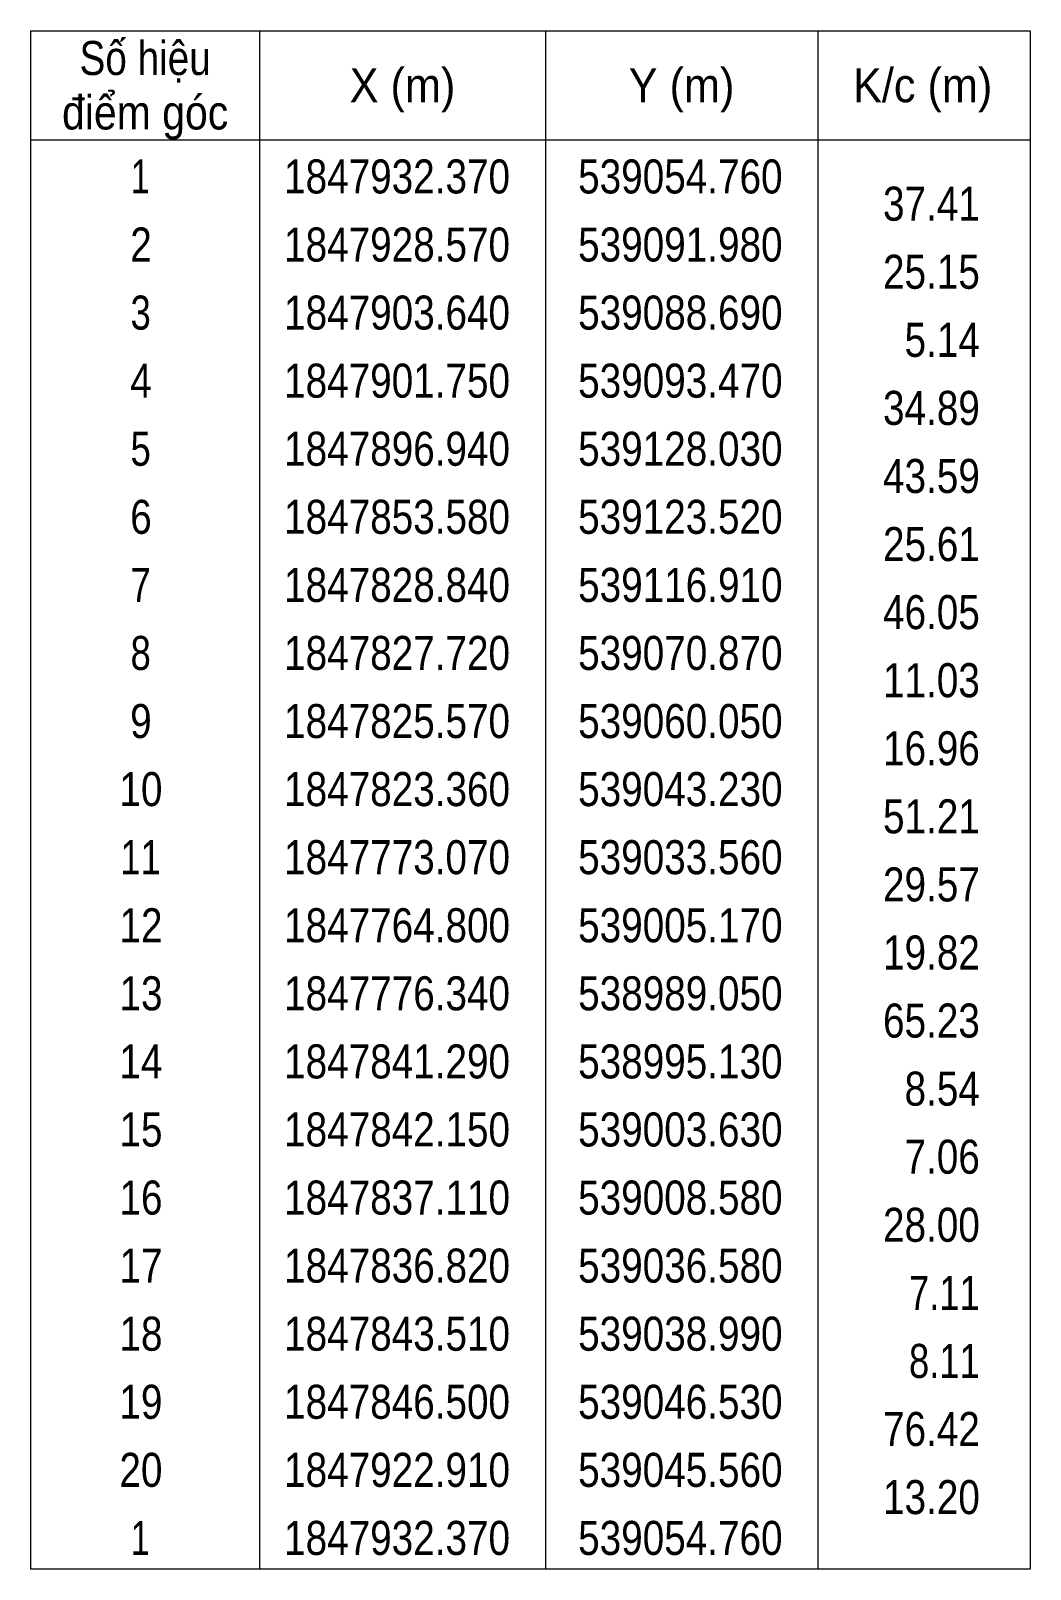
# Model space of a CAD drawing. Header units: metres. Extents: x 537263 to 539526, y 1847453 to 1847984.
# Drawn here: x 539452.4 to 539525.8, y 1847777.8 to 1847890.8 of the extents above; entities that cross this region are included whole.
import ezdxf
from ezdxf.enums import TextEntityAlignment as Align

# ---------------------------------------------------------------- set-up
doc = ezdxf.new("R2010")
doc.units = ezdxf.units.M
doc.header["$LTSCALE"] = 1.8
doc.layers.add('63', color=7, linetype='Continuous', lineweight=13)

msp = doc.modelspace()

# ---------------------------------------------------------------- texts
at = {"layer": '63'}
for s, width, p in [('Số hiệu', 0.85, (539460.76, 1847887.5)), ('X (m)', 0.95, (539479.66, 1847885.5)), ('Y (m)', 0.95, (539500.155, 1847885.5)), ('K/c (m)', 0.95, (539517.86, 1847885.5)), ('điểm góc', 0.9, (539460.76, 1847883.5)), (' 1', 0.75, (539460.055, 1847878.8)), ('1847932.370', 0.85, (539479.26, 1847878.8)), ('539054.760', 0.85, (539500.065, 1847878.8)), (' 2', 0.85, (539460.06, 1847873.8)), ('1847928.570', 0.85, (539479.26, 1847873.8)), ('539091.980', 0.85, (539500.065, 1847873.8)), (' 3', 0.8, (539460.06, 1847868.8)), ('1847903.640', 0.85, (539479.26, 1847868.8)), ('539088.690', 0.85, (539500.065, 1847868.8)), (' 4', 0.85, (539460.055, 1847863.8)), ('1847901.750', 0.85, (539479.26, 1847863.8)), ('539093.470', 0.85, (539500.065, 1847863.8)), (' 5', 0.8, (539460.06, 1847858.8)), ('1847896.940', 0.85, (539479.26, 1847858.8)), ('539128.030', 0.85, (539500.065, 1847858.8)), (' 6', 0.85, (539460.06, 1847853.8)), ('1847853.580', 0.85, (539479.26, 1847853.8)), ('539123.520', 0.85, (539500.065, 1847853.8)), (' 7', 0.8, (539460.06, 1847848.8)), ('1847828.840', 0.85, (539479.26, 1847848.8)), ('539116.910', 0.85, (539500.065, 1847848.8)), (' 8', 0.8, (539460.06, 1847843.8)), ('1847827.720', 0.85, (539479.26, 1847843.8)), ('539070.870', 0.85, (539500.065, 1847843.8)), (' 9', 0.85, (539460.055, 1847838.8)), ('1847825.570', 0.85, (539479.26, 1847838.8)), ('539060.050', 0.85, (539500.065, 1847838.8)), (' 10', 0.85, (539460.055, 1847833.8)), ('1847823.360', 0.85, (539479.26, 1847833.8)), ('539043.230', 0.85, (539500.065, 1847833.8)), (' 11', 0.8, (539460.055, 1847828.8)), ('1847773.070', 0.85, (539479.26, 1847828.8)), ('539033.560', 0.85, (539500.065, 1847828.8)), (' 12', 0.85, (539460.06, 1847823.8)), ('1847764.800', 0.85, (539479.26, 1847823.8)), ('539005.170', 0.85, (539500.065, 1847823.8)), (' 13', 0.85, (539460.06, 1847818.8)), ('1847776.340', 0.85, (539479.26, 1847818.8)), ('538989.050', 0.85, (539500.065, 1847818.8)), (' 14', 0.85, (539460.055, 1847813.8)), ('1847841.290', 0.85, (539479.26, 1847813.8)), ('538995.130', 0.85, (539500.065, 1847813.8)), (' 15', 0.85, (539460.06, 1847808.8)), ('1847842.150', 0.85, (539479.26, 1847808.8)), ('539003.630', 0.85, (539500.065, 1847808.8)), (' 16', 0.85, (539460.06, 1847803.8)), ('1847837.110', 0.85, (539479.26, 1847803.8)), ('539008.580', 0.85, (539500.065, 1847803.8)), (' 17', 0.85, (539460.06, 1847798.8)), ('1847836.820', 0.85, (539479.26, 1847798.8)), ('539036.580', 0.85, (539500.065, 1847798.8)), (' 18', 0.85, (539460.06, 1847793.8)), ('1847843.510', 0.85, (539479.26, 1847793.8)), ('539038.990', 0.85, (539500.065, 1847793.8)), (' 19', 0.85, (539460.055, 1847788.8)), ('1847846.500', 0.85, (539479.26, 1847788.8)), ('539046.530', 0.85, (539500.065, 1847788.8)), (' 20', 0.85, (539460.055, 1847783.8)), ('1847922.910', 0.85, (539479.26, 1847783.8)), ('539045.560', 0.85, (539500.065, 1847783.8)), (' 1', 0.75, (539460.055, 1847778.8)), ('1847932.370', 0.85, (539479.26, 1847778.8)), ('539054.760', 0.85, (539500.065, 1847778.8))]:
    msp.add_text(s, height=2.5, dxfattribs=dict(at, width=width)).set_placement(p, align=Align.CENTER)
for s, width, p in [('37.41', 0.85, (539522.06, 1847876.8)), ('25.15', 0.85, (539522.06, 1847871.8)), ('5.14', 0.85, (539522.06, 1847866.8)), ('34.89', 0.85, (539522.06, 1847861.8)), ('43.59', 0.85, (539522.06, 1847856.8)), ('25.61', 0.85, (539522.06, 1847851.8)), ('46.05', 0.85, (539522.06, 1847846.8)), ('11.03', 0.85, (539522.06, 1847841.8)), ('16.96', 0.85, (539522.06, 1847836.8)), ('51.21', 0.85, (539522.06, 1847831.8)), ('29.57', 0.85, (539522.06, 1847826.8)), ('19.82', 0.85, (539522.06, 1847821.8)), ('65.23', 0.85, (539522.06, 1847816.8)), ('8.54', 0.85, (539522.06, 1847811.8)), ('7.06', 0.85, (539522.06, 1847806.8)), ('28.00', 0.85, (539522.06, 1847801.8)), ('7.11', 0.8, (539522.06, 1847796.8)), ('8.11', 0.8, (539522.06, 1847791.8)), ('76.42', 0.85, (539522.06, 1847786.8)), ('13.20', 0.85, (539522.06, 1847781.8))]:
    msp.add_text(s, height=2.5, dxfattribs=dict(at, width=width)).set_placement(p, align=Align.RIGHT)

# ---------------------------------------------------------------- linework, layer by layer
at = {"layer": '63'}
for p, q in [((539469.16, 1847890.75), (539469.16, 1847777.75)), ((539490.16, 1847890.75), (539490.16, 1847777.75)), ((539510.16, 1847890.75), (539510.16, 1847777.75)), ((539452.36, 1847882.75), (539525.76, 1847882.75))]:
    msp.add_line(p, q, dxfattribs=at)
msp.add_lwpolyline([(539452.36, 1847890.75), (539525.76, 1847890.75), (539525.76, 1847777.75), (539452.36, 1847777.75)], close=True, dxfattribs=at)

msp.set_redraw_order([(e.dxf.handle, doc.entitydb.next_handle()) for e in msp.query("TEXT MTEXT ATTDEF DIMENSION ARC_DIMENSION")])  # texts and dimensions are drawn at this point

doc.saveas('drawing.dxf')
